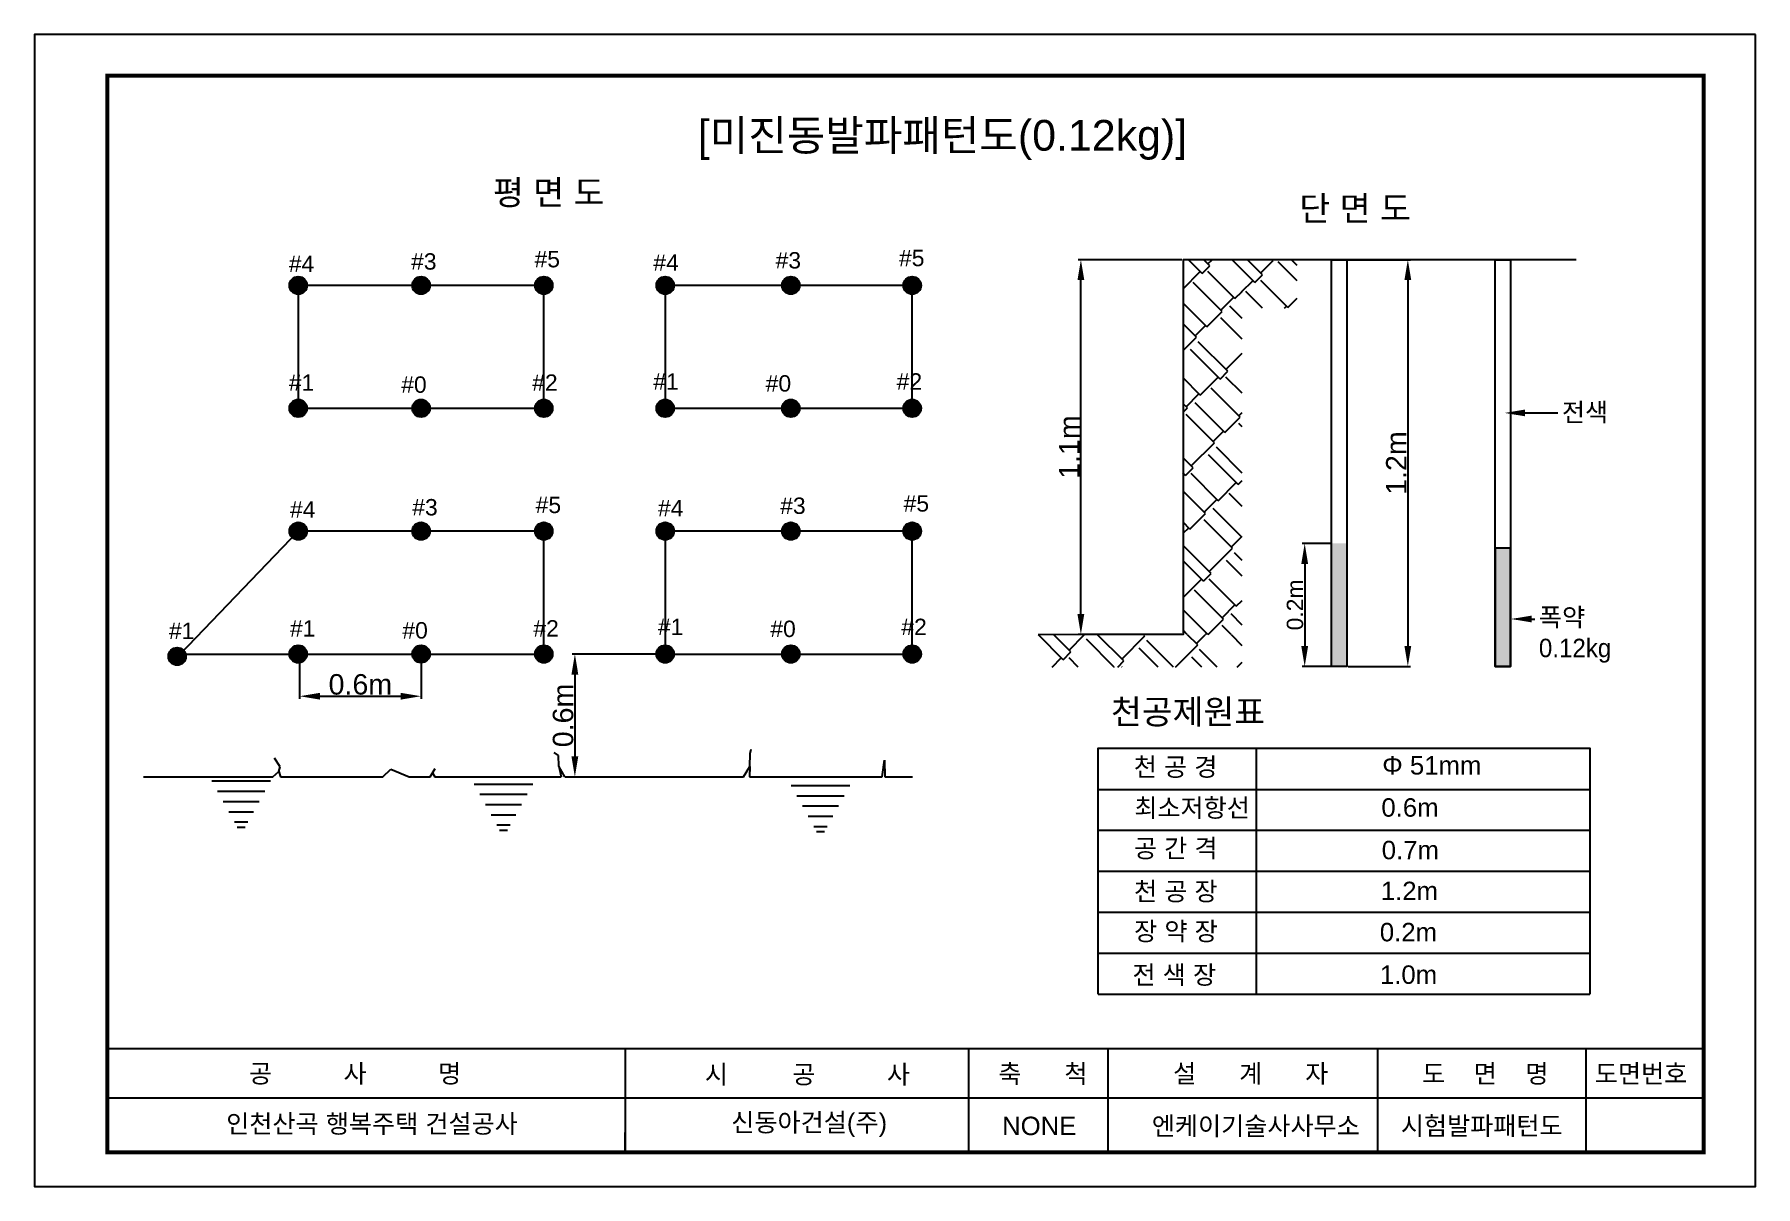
# Model space of a CAD drawing. Header units: millimetres. Extents: x -19 to 11377, y -963 to 606.
# Drawn here: x 4063 to 4904, y -15 to 548 of the extents above; entities that cross this region are included whole.
import ezdxf
from ezdxf import colors
from ezdxf.entities.mleader import LeaderData, LeaderLine
from ezdxf.enums import TextEntityAlignment as Align
from ezdxf.math import Vec2, Vec3

# ---------------------------------------------------------------- set-up
doc = ezdxf.new("R2010")
doc.units = ezdxf.units.MM
doc.layers.get('Defpoints').update_dxf_attribs({"color": 5})
doc.layers.add('FORM-TXT', color=2, linetype='Continuous')
doc.layers.add('도각', color=7, linetype='Continuous')
doc.styles.get("Standard").update_dxf_attribs({"font": 'arial.ttf'})
doc.dimstyles.new('ISO-25', dxfattribs={"dimtxt": 2.5, "dimasz": 2.5, "dimexe": 1.25, "dimexo": 0.625, "dimtad": 1, "dimtxsty": 'Standard', "dimcen": 2.5, "dimadec": 0, "dimazin": 0, "dimtfac": 1, "dimtmove": 0, "dimatfit": 3, "dimfxl": 1, "dimarcsym": 0})
pattern_1 = [(45, (4062.436, -47.537), (16.9727, 47.14634), [10.668, -8.89, 12.446, -5.334, 16.002, -7.112]), (45, (4069.35, -39.365), (16.9727, 47.14634), [8.89, -33.782, 7.112, -10.668]), (45, (4086.009, -25.85), (16.9727, 47.14634), [5.334, -55.118]), (135, (4062.436, -47.537), (-25.77334, 4.40033), [20.447, -64.897]), (135, (4069.979, -39.993), (-25.77334, 4.40033), [20.0025, -65.3415]), (135, (4076.265, -33.707), (-25.77334, 4.40033), [18.669, -66.675]), (135, (4086.009, -25.85), (-25.77334, 4.40033), [20.447, -64.897]), (135, (4089.78, -22.078), (-25.77334, 4.40033), [20.447, -64.897]), (135, (4100.153, -9.82), (-25.77334, 4.40033), [19.558, -65.786])]

msp = doc.modelspace()

# ---------------------------------------------------------------- texts
at = {"color": 0}
for s, height, p in [('[미진동발파패턴도(0.12kg)]', 15, (4387.098, 491.146)), ('평 면 도', 12, (4287.002, 464.708)), ('단 면 도', 12, (4681.047, 456.987)), ('#4', 8, (4187.272, 431.92)), ('#3', 8, (4247.015, 433.047)), ('#5', 8, (4307.322, 434.174)), ('#4', 8, (4365.375, 432.483)), ('#3', 8, (4425.118, 433.61)), ('#5', 8, (4485.425, 434.737)), ('#1', 8, (4187.272, 373.886)), ('#0', 8, (4242.191, 372.929)), ('#2', 8, (4306.195, 373.886)), ('#1', 8, (4365.375, 374.45)), ('#0', 8, (4420.294, 373.492)), ('#2', 8, (4484.298, 374.45)), ('#4', 8, (4187.836, 311.909)), ('#3', 8, (4247.579, 313.036)), ('#5', 8, (4307.886, 314.163)), ('#4', 8, (4367.629, 312.641)), ('#3', 8, (4427.372, 313.768)), ('#5', 8, (4487.679, 314.895)), ('#1', 8, (4128.674, 252.714)), ('#1', 8, (4187.836, 253.875)), ('#0', 8, (4242.755, 252.918)), ('#2', 8, (4306.759, 253.875)), ('#1', 8, (4367.629, 254.608)), ('#0', 8, (4422.548, 253.65)), ('#2', 8, (4486.552, 254.608)), ('천공제원표', 12, (4589.005, 211.146)), ('천 공 경', 9, (4600.122, 185.73)), ('Φ 51mm', 9, (4721.531, 186.51)), ('최소저항선', 9, (4600.393, 165.766)), ('0.6m', 9, (4721.122, 165.924)), ('공 간 격', 9, (4600.219, 145.992)), ('0.7m', 9, (4721.289, 145.13)), ('천 공 장', 9, (4600.241, 124.967)), ('1.2m', 9, (4720.829, 125.171)), ('장 약 장', 9, (4600.289, 105.477)), ('0.2m', 9, (4720.361, 105.056)), ('전 색 장', 9, (4599.487, 84.202)), ('1.0m', 9, (4720.409, 84.3))]:
    msp.add_text(s, height=height, dxfattribs=at).set_placement(p)
at = {"layer": 'FORM-TXT', "color": 0}
for s, p in [('공          사          명', (4219.629, 40.496)), ('인천산곡 행복주택 건설공사', (4227.908, 15.989))]:
    msp.add_text(s, height=9, dxfattribs=at).set_placement(p, align=Align.MIDDLE_CENTER)
msp.add_text('신동아건설(주)', height=9, dxfattribs=at).set_placement((4441.533, 15.87), align=Align.MIDDLE)
for s, p in [('엔케이기술사사무소', (4608.941, 14.894)), ('시험발파패턴도', (4730.609, 14.982))]:
    msp.add_text(s, height=9, dxfattribs=at).set_placement(p, align=Align.MIDDLE_LEFT)
at = {"layer": '도각', "color": 0}
for s, p in [('시         공          사   ', (4445.892, 40.116)), ('축      척', (4555.743, 40.406)), ('설      계      자', (4657.284, 40.512)), ('도    면    명', (4771.893, 40.434)), ('도면번호', (4848.004, 40.438)), ('NONE', (4553.943, 14.944))]:
    msp.add_text(s, height=9, dxfattribs=at).set_placement(p, align=Align.MIDDLE_CENTER)

# ---------------------------------------------------------------- blocks, each defined once
blk = doc.blocks.new('*D45')
at = {"color": 0, "lineweight": -2, "transparency": 16777216}
for p, q in [((4704.87, 437.91), (4735.29, 437.91)), ((4734.04, 427.91), (4734.04, 249.29)), ((4704.87, 239.29), (4735.29, 239.29))]:
    blk.add_line(p, q, dxfattribs=at)
at = {"color": 0, "transparency": 16777216}
for points in [[(4732.37, 427.91), (4735.71, 427.91), (4734.04, 437.91)], [(4732.37, 249.29), (4735.71, 249.29), (4734.04, 239.29)]]:
    blk.add_solid(points, dxfattribs=at)
at = {"layer": 'Defpoints', "color": 0, "transparency": 16777216}
for p in [(4704.24, 437.91), (4704.24, 239.29), (4734.04, 239.29)]:
    blk.add_point(p, dxfattribs=at)
at = {"color": 0, "transparency": 16777216, "insert": (4728.39, 338.6), "char_height": 10, "attachment_point": 5, "rotation": 90}
blk.add_mtext('1.2m', dxfattribs=at)
blk = doc.blocks.new('*D46')
at = {"color": 0, "lineweight": -2, "transparency": 16777216}
for p, q in [((4623.62, 437.91), (4573.03, 437.91)), ((4574.28, 264.89), (4574.28, 427.91)), ((4623.62, 254.89), (4573.03, 254.89))]:
    blk.add_line(p, q, dxfattribs=at)
at = {"color": 0, "transparency": 16777216}
for points in [[(4572.62, 427.91), (4575.95, 427.91), (4574.28, 437.91)], [(4572.62, 264.89), (4575.95, 264.89), (4574.28, 254.89)]]:
    blk.add_solid(points, dxfattribs=at)
at = {"layer": 'Defpoints', "color": 0, "transparency": 16777216}
for p in [(4574.28, 437.91), (4624.24, 437.91), (4624.24, 254.89)]:
    blk.add_point(p, dxfattribs=at)
at = {"color": 0, "transparency": 16777216, "insert": (4568.64, 346.4), "char_height": 10, "attachment_point": 5, "rotation": 90}
blk.add_mtext('1.1m', dxfattribs=at)
blk = doc.blocks.new('*D44')
at = {"color": 0, "lineweight": -2, "transparency": 16777216}
for p, q in [((4696.44, 299.36), (4682.39, 299.36)), ((4683.64, 289.36), (4683.64, 249.29)), ((4696.44, 239.29), (4682.39, 239.29))]:
    blk.add_line(p, q, dxfattribs=at)
at = {"color": 0, "transparency": 16777216}
for points in [[(4681.98, 289.36), (4685.31, 289.36), (4683.64, 299.36)], [(4681.98, 249.29), (4685.31, 249.29), (4683.64, 239.29)]]:
    blk.add_solid(points, dxfattribs=at)
at = {"layer": 'Defpoints', "color": 0, "transparency": 16777216}
for p in [(4696.74, 299.36), (4683.64, 239.29), (4696.74, 239.29)]:
    blk.add_point(p, dxfattribs=at)
at = {"color": 0, "transparency": 16777216, "insert": (4678.93, 269.32), "char_height": 8, "attachment_point": 5, "rotation": 90}
blk.add_mtext('0.2m', dxfattribs=at)
blk = doc.blocks.new('*D47')
at = {"color": 0, "lineweight": -2, "transparency": 16777216}
for p, q in [((4370.56, 245.35), (4325.79, 245.35)), ((4327.04, 235.35), (4327.04, 195.35)), ((4322.79, 185.35), (4328.29, 185.35))]:
    blk.add_line(p, q, dxfattribs=at)
at = {"color": 0, "transparency": 16777216}
for points in [[(4325.37, 235.35), (4328.7, 235.35), (4327.04, 245.35)], [(4325.37, 195.35), (4328.7, 195.35), (4327.04, 185.35)]]:
    blk.add_solid(points, dxfattribs=at)
at = {"layer": 'Defpoints', "color": 0, "transparency": 16777216}
for p in [(4371.18, 245.35), (4322.17, 185.35), (4327.04, 185.35)]:
    blk.add_point(p, dxfattribs=at)
at = {"color": 0, "transparency": 16777216, "insert": (4321.31, 215.35), "char_height": 10, "attachment_point": 5, "rotation": 90}
blk.add_mtext('0.6m', dxfattribs=at)
blk = doc.blocks.new('*D48')
at = {"color": 0, "lineweight": -2, "transparency": 16777216}
for p, q in [((4192.56, 244.73), (4192.56, 223.49)), ((4251.87, 244.75), (4251.87, 223.49)), ((4202.56, 224.74), (4241.87, 224.74))]:
    blk.add_line(p, q, dxfattribs=at)
at = {"color": 0, "transparency": 16777216}
for points in [[(4202.56, 226.4), (4202.56, 223.07), (4192.56, 224.74)], [(4241.87, 226.4), (4241.87, 223.07), (4251.87, 224.74)]]:
    blk.add_solid(points, dxfattribs=at)
at = {"layer": 'Defpoints', "color": 0, "transparency": 16777216}
for p in [(4192.56, 245.35), (4251.87, 245.37), (4251.87, 224.74)]:
    blk.add_point(p, dxfattribs=at)
at = {"color": 0, "transparency": 16777216, "insert": (4222.22, 230.47), "char_height": 10, "attachment_point": 5}
blk.add_mtext('0.6m', dxfattribs=at)

# ---------------------------------------------------------------- dimensions: what is measured, and where the dimension line sits
at = {"color": 0}
dim = msp.add_linear_dim(base=(4574.282, 437.913), p1=(4624.245, 254.89), p2=(4624.245, 437.913), angle=90, text='1.1m', dimstyle='ISO-25', override={"dimtxt": 10, "dimasz": 10}, dxfattribs=at)
dim.commit()
dim.dimension.update_dxf_attribs({"geometry": '*D46', "text_midpoint": (4574.282, 346.402), "dimtype": 161})
for base, p1, p2, text, override, picture, middle in [((4734.039, 239.287), (4704.245, 437.913), (4704.245, 239.287), '1.2m', {"dimtxt": 10, "dimasz": 10}, '*D45', (4728.394, 338.6)), ((4683.643, 239.287), (4696.738, 299.359), (4696.738, 239.287), '0.2m', {"dimtxt": 8, "dimasz": 10, "dimexo": 0.3}, '*D44', (4678.934, 269.323)), ((4327.036, 185.35), (4371.181, 245.35), (4322.166, 185.35), '0.6m', {"dimtxt": 10, "dimasz": 10}, '*D47', (4321.306, 215.35))]:
    dim = msp.add_linear_dim(base=base, p1=p1, p2=p2, angle=90, text=text, dimstyle='ISO-25', override=override, dxfattribs=at)
    dim.commit()
    dim.dimension.update_dxf_attribs({"geometry": picture, "text_midpoint": middle})
dim = msp.add_linear_dim(base=(4251.869, 224.738), p1=(4192.561, 245.35), p2=(4251.869, 245.37), text='0.6m', dimstyle='ISO-25', override={"dimtxt": 10, "dimasz": 10}, dxfattribs=at)
dim.commit()
dim.dimension.update_dxf_attribs({"geometry": '*D48', "text_midpoint": (4222.215, 230.468)})

# ---------------------------------------------------------------- hatches: boundary and pattern name
h = msp.add_hatch()
h.set_pattern_fill('AR-RSHKE', color=0, scale=0.07, angle=45)
h.set_pattern_definition(pattern_1)
h.paths.add_polyline_path([(4653.097, 437.913), (4624.245, 437.913), (4624.245, 254.886), (4653.097, 254.886)])
h = msp.add_hatch()
h.set_pattern_fill('AR-RSHKE', color=0, scale=0.07, angle=45)
h.set_pattern_definition(pattern_1)
h.paths.add_polyline_path([(4652.801, 437.578), (4679.976, 437.578), (4679.976, 414.242), (4652.801, 414.242)])
h = msp.add_hatch(color=0)
h.dxf.hatch_style = 1
edge = h.paths.add_edge_path()
edge.add_arc((4191.869, 425.35), 4.312, 0, 360)
h = msp.add_hatch(color=0)
h.dxf.hatch_style = 1
edge = h.paths.add_edge_path()
edge.add_arc((4251.869, 425.35), 4.312, 0, 360)
h = msp.add_hatch(color=0)
h.dxf.hatch_style = 1
edge = h.paths.add_edge_path()
edge.add_arc((4311.869, 425.35), 4.312, 0, 360)
h = msp.add_hatch(color=0)
h.dxf.hatch_style = 1
edge = h.paths.add_edge_path()
edge.add_arc((4371.181, 425.35), 4.312, 0, 360)
h = msp.add_hatch(color=0)
h.dxf.hatch_style = 1
edge = h.paths.add_edge_path()
edge.add_arc((4432.557, 425.35), 4.312, 0, 360)
h = msp.add_hatch(color=0)
h.dxf.hatch_style = 1
edge = h.paths.add_edge_path()
edge.add_arc((4491.869, 425.35), 4.312, 0, 360)
h = msp.add_hatch(color=0)
h.dxf.hatch_style = 1
edge = h.paths.add_edge_path()
edge.add_arc((4191.869, 365.35), 4.312, 0, 360)
h = msp.add_hatch(color=0)
h.dxf.hatch_style = 1
edge = h.paths.add_edge_path()
edge.add_arc((4251.869, 365.35), 4.312, 0, 360)
h = msp.add_hatch(color=0)
h.dxf.hatch_style = 1
edge = h.paths.add_edge_path()
edge.add_arc((4311.869, 365.35), 4.312, 0, 360)
h = msp.add_hatch(color=0)
h.dxf.hatch_style = 1
edge = h.paths.add_edge_path()
edge.add_arc((4371.181, 365.35), 4.312, 0, 360)
h = msp.add_hatch(color=0)
h.dxf.hatch_style = 1
edge = h.paths.add_edge_path()
edge.add_arc((4432.557, 365.35), 4.312, 0, 360)
h = msp.add_hatch(color=0)
h.dxf.hatch_style = 1
edge = h.paths.add_edge_path()
edge.add_arc((4491.869, 365.35), 4.312, 0, 360)
h = msp.add_hatch(color=0)
h.dxf.hatch_style = 1
edge = h.paths.add_edge_path()
edge.add_arc((4191.869, 305.35), 4.312, 0, 360)
h = msp.add_hatch(color=0)
h.dxf.hatch_style = 1
edge = h.paths.add_edge_path()
edge.add_arc((4251.869, 305.35), 4.312, 0, 360)
h = msp.add_hatch(color=0)
h.dxf.hatch_style = 1
edge = h.paths.add_edge_path()
edge.add_arc((4311.869, 305.35), 4.312, 0, 360)
h = msp.add_hatch(color=0)
h.dxf.hatch_style = 1
edge = h.paths.add_edge_path()
edge.add_arc((4371.181, 305.35), 4.312, 0, 360)
h = msp.add_hatch(color=0)
h.dxf.hatch_style = 1
edge = h.paths.add_edge_path()
edge.add_arc((4432.557, 305.35), 4.312, 0, 360)
h = msp.add_hatch(color=0)
h.dxf.hatch_style = 1
edge = h.paths.add_edge_path()
edge.add_arc((4491.869, 305.35), 4.312, 0, 360)
h = msp.add_hatch(color=251)
h.dxf.hatch_style = 1
h.paths.add_polyline_path([(4704.245, 299.416), (4696.738, 299.416), (4696.738, 239.287), (4704.245, 239.287)])
h = msp.add_hatch(color=251)
h.dxf.hatch_style = 1
h.paths.add_polyline_path([(4776.738, 239.287), (4784.245, 239.287), (4784.245, 297.004), (4776.738, 297.004)])
h = msp.add_hatch()
h.set_pattern_fill('AR-RSHKE', color=0, scale=0.07, angle=45)
h.set_pattern_definition(pattern_1)
h.paths.add_polyline_path([(4553.457, 254.722), (4653.14, 254.722), (4653.14, 239.014), (4553.457, 239.014)])
h = msp.add_hatch(color=0)
h.dxf.hatch_style = 1
edge = h.paths.add_edge_path()
edge.add_arc((4132.708, 244.188), 4.312, 0, 360)
h = msp.add_hatch(color=0)
h.dxf.hatch_style = 1
edge = h.paths.add_edge_path()
edge.add_arc((4191.869, 245.35), 4.312, 0, 360)
h = msp.add_hatch(color=0)
h.dxf.hatch_style = 1
edge = h.paths.add_edge_path()
edge.add_arc((4251.869, 245.37), 4.312, 0, 360)
h = msp.add_hatch(color=0)
h.dxf.hatch_style = 1
edge = h.paths.add_edge_path()
edge.add_arc((4311.869, 245.35), 4.312, 0, 360)
h = msp.add_hatch(color=0)
h.dxf.hatch_style = 1
edge = h.paths.add_edge_path()
edge.add_arc((4371.181, 245.35), 4.312, 0, 360)
h = msp.add_hatch(color=0)
h.dxf.hatch_style = 1
edge = h.paths.add_edge_path()
edge.add_arc((4432.557, 245.35), 4.312, 0, 360)
h = msp.add_hatch(color=0)
h.dxf.hatch_style = 1
edge = h.paths.add_edge_path()
edge.add_arc((4491.869, 245.35), 4.312, 0, 360)

# ---------------------------------------------------------------- linework, layer by layer
at = {"color": 0}
for p, q in [((4182.969, 190.205), (4180.23, 194.52)), ((4319.04, 195.782), (4316.884, 197.324)), ((4319.277, 190.548), (4319.04, 195.782)), ((4412.533, 190.356), (4412.755, 196.781)), ((4412.755, 196.781), (4413.254, 198.858)), ((4477.239, 185.35), (4478.365, 193.554)), ((4478.365, 193.554), (4478.554, 185.35)), ((4659.865, 199.32), (4659.865, 79.266)), ((4179.485, 185.35), (4182.377, 187.942)), ((4182.377, 187.942), (4182.969, 190.205)), ((4182.377, 187.942), (4183.276, 185.35)), ((4233.189, 185.35), (4237.185, 189.066)), ((4237.185, 189.066), (4246.127, 185.35)), ((4256.274, 185.35), (4258.797, 189.448)), ((4257.482, 187.313), (4258.616, 185.35)), ((4322.166, 185.35), (4319.277, 190.548)), ((4319.277, 190.548), (4320.372, 185.35)), ((4409.455, 185.35), (4412.533, 190.356)), ((4412.533, 190.356), (4412.36, 185.35)), ((4582.651, 179.266), (4822.988, 179.266)), ((4582.651, 159.266), (4822.988, 159.266)), ((4582.651, 139.266), (4822.988, 139.266)), ((4582.651, 119.266), (4822.988, 119.266)), ((4582.651, 99.266), (4822.988, 99.266)), ((4582.651, 79.266), (4822.988, 79.266))]:
    msp.add_line(p, q, dxfattribs=at)
for points in [[(4816.317, 437.913), (4624.245, 437.913), (4624.245, 254.89), (4553.457, 254.722)], [(4191.869, 365.35), (4311.869, 365.35), (4311.869, 425.35), (4191.869, 425.35), (4191.869, 365.35)], [(4371.181, 365.35), (4491.869, 365.35), (4491.869, 425.35), (4371.181, 425.35), (4371.181, 365.35)], [(4134.154, 245.35), (4311.869, 245.35), (4311.869, 305.35), (4191.869, 305.35), (4134.154, 245.35)], [(4371.181, 305.35), (4371.181, 245.35), (4491.869, 245.35), (4491.869, 305.35), (4371.181, 305.35)], [(4582.651, 79.266), (4582.651, 199.32), (4822.988, 199.32), (4822.988, 79.266)], [(4116.195, 185.35), (4179.485, 185.35)], [(4183.276, 185.35), (4233.189, 185.35)], [(4246.127, 185.35), (4256.274, 185.35)], [(4258.616, 185.35), (4320.372, 185.35)], [(4322.166, 185.35), (4409.455, 185.35)], [(4412.36, 185.35), (4477.239, 185.35)], [(4478.554, 185.35), (4491.991, 185.35)], [(4149.62, 183.364), (4178.361, 183.364)], [(4152.389, 178.364), (4175.593, 178.364)], [(4277.791, 181.879), (4306.531, 181.879)], [(4280.559, 176.879), (4303.763, 176.879)], [(4432.708, 181.171), (4461.449, 181.171)], [(4155.158, 173.364), (4172.824, 173.364)], [(4157.94, 168.364), (4170.068, 168.364)], [(4283.328, 171.879), (4300.994, 171.879)], [(4435.477, 176.171), (4458.68, 176.171)], [(4438.246, 171.171), (4455.911, 171.171)], [(4160.68, 163.364), (4167.271, 163.364)], [(4162.091, 160.864), (4165.913, 160.864)], [(4286.11, 166.879), (4298.238, 166.879)], [(4288.85, 161.879), (4295.441, 161.879)], [(4441.028, 166.171), (4453.156, 166.171)], [(4443.768, 161.171), (4450.358, 161.171)], [(4290.261, 159.379), (4294.083, 159.379)], [(4445.178, 158.671), (4449.001, 158.671)], [(4351.628, 52.605), (4351.628, 1.971), (4351.628, 11.769)]]:
    msp.add_lwpolyline(points, dxfattribs=at)
for points in [[(4696.738, 437.913), (4704.245, 437.913), (4704.245, 239.287), (4696.738, 239.287)], [(4776.738, 437.913), (4784.245, 437.913), (4784.245, 239.287), (4776.738, 239.287)], [(4784.245, 297.004), (4776.738, 297.004), (4776.738, 239.287), (4784.245, 239.287)]]:
    msp.add_lwpolyline(points, close=True, dxfattribs=at)
for centre in [(4191.869, 425.35), (4251.869, 425.35), (4311.869, 425.35), (4371.181, 425.35), (4432.557, 425.35), (4491.869, 425.35), (4191.869, 365.35), (4251.869, 365.35), (4311.869, 365.35), (4371.181, 365.35), (4432.557, 365.35), (4491.869, 365.35), (4191.869, 305.35), (4251.869, 305.35), (4311.869, 305.35), (4371.181, 305.35), (4432.557, 305.35), (4491.869, 305.35), (4132.708, 244.188), (4191.869, 245.35), (4251.869, 245.37), (4311.869, 245.35), (4371.181, 245.35), (4432.557, 245.35), (4491.869, 245.35)]:
    msp.add_circle(centre, 4.312, dxfattribs=at)
at = {"layer": 'Defpoints', "color": 0}
msp.add_lwpolyline([(4903.959, 547.893), (4062.959, 547.893), (4062.959, -14.684), (4903.959, -14.684)], close=True, dxfattribs=at)
at = {"layer": '도각', "color": 0}
for p, q in [((4519.414, 52.605), (4519.414, 1.971)), ((4587.535, 52.605), (4587.535, 1.971)), ((4719.225, 52.605), (4719.225, 1.971)), ((4820.992, 52.605), (4820.992, 1.971)), ((4099.489, 28.652), (4878.541, 28.652))]:
    msp.add_line(p, q, dxfattribs=at)
at = {"layer": '도각', "color": 0, "const_width": 2, "flags": 128}
msp.add_lwpolyline([(4878.541, 527.785), (4878.541, 1.971), (4098.541, 1.971), (4098.541, 527.785)], close=True, dxfattribs=at)
at = {"layer": '도각', "color": 0, "const_width": 0.946}
msp.add_lwpolyline([(4098.541, 52.605), (4878.541, 52.605)], dxfattribs=at)

msp.set_redraw_order([(e.dxf.handle, doc.entitydb.next_handle()) for e in msp.query("TEXT MTEXT ATTDEF DIMENSION ARC_DIMENSION")])  # texts and dimensions are drawn at this point

# ---------------------------------------------------------------- leaders
at = {"color": 0}
ml = msp.add_multileader_mtext('Standard', dxfattribs=at)
ml.set_content('{\\fGulim|b0|i0|c129|p50;전색}')
ml.set_leader_properties()
ml.build(insert=Vec2(0, 0))
ml.multileader.update_dxf_attribs({"arrow_head_size": 10})
ctx = ml.context
ctx.base_point, ctx.char_height, ctx.arrow_head_size, ctx.plane_origin = Vec3(4807.317, 363.077), 9, 10, Vec3(4781.323, 363.077)
notes = []
notes.append((ctx, [(0, (1, 1, 0), (4799.317, 363.077), (1, 0), 8, [(0, [(4781.323, 363.077)], 0, [])])]))
ctx.mtext.insert, ctx.mtext.flow_direction = Vec3(4809.317, 367.883), 5
ml = msp.add_multileader_mtext('Standard', dxfattribs=at)
ml.set_content('{\\fGulim|b0|i0|c129|p50;폭약\\P0.12kg}')
ml.set_leader_properties()
ml.build(insert=Vec2(0, 0))
ml.multileader.update_dxf_attribs({"arrow_head_size": 10})
ctx = ml.context
ctx.base_point, ctx.char_height, ctx.arrow_head_size, ctx.plane_origin = Vec3(4796.09, 262.454), 9, 10, Vec3(4784.493, 262.454)
notes.append((ctx, [(0, (1, 1, 0), (4788.09, 262.454), (1, 0), 8, [(0, [(4784.493, 262.454)], 0, [])])]))
ctx.mtext.insert, ctx.mtext.flow_direction = Vec3(4798.09, 267.816), 5
for ctx, leaders in notes:
    for number, flags, end, landing, length, lines in leaders:
        leader = LeaderData()
        leader.index, (leader.has_last_leader_line, leader.has_dogleg_vector, leader.attachment_direction) = number, flags
        leader.last_leader_point, leader.dogleg_vector, leader.dogleg_length = Vec3(end), Vec3(landing), length
        for number, points, colour, breaks in lines:
            line = LeaderLine()
            line.index, line.vertices, line.color, line.breaks = number, Vec3.list(points), colors.encode_raw_color(colour), breaks
            leader.lines.append(line)
        ctx.leaders.append(leader)

doc.saveas('drawing.dxf')
